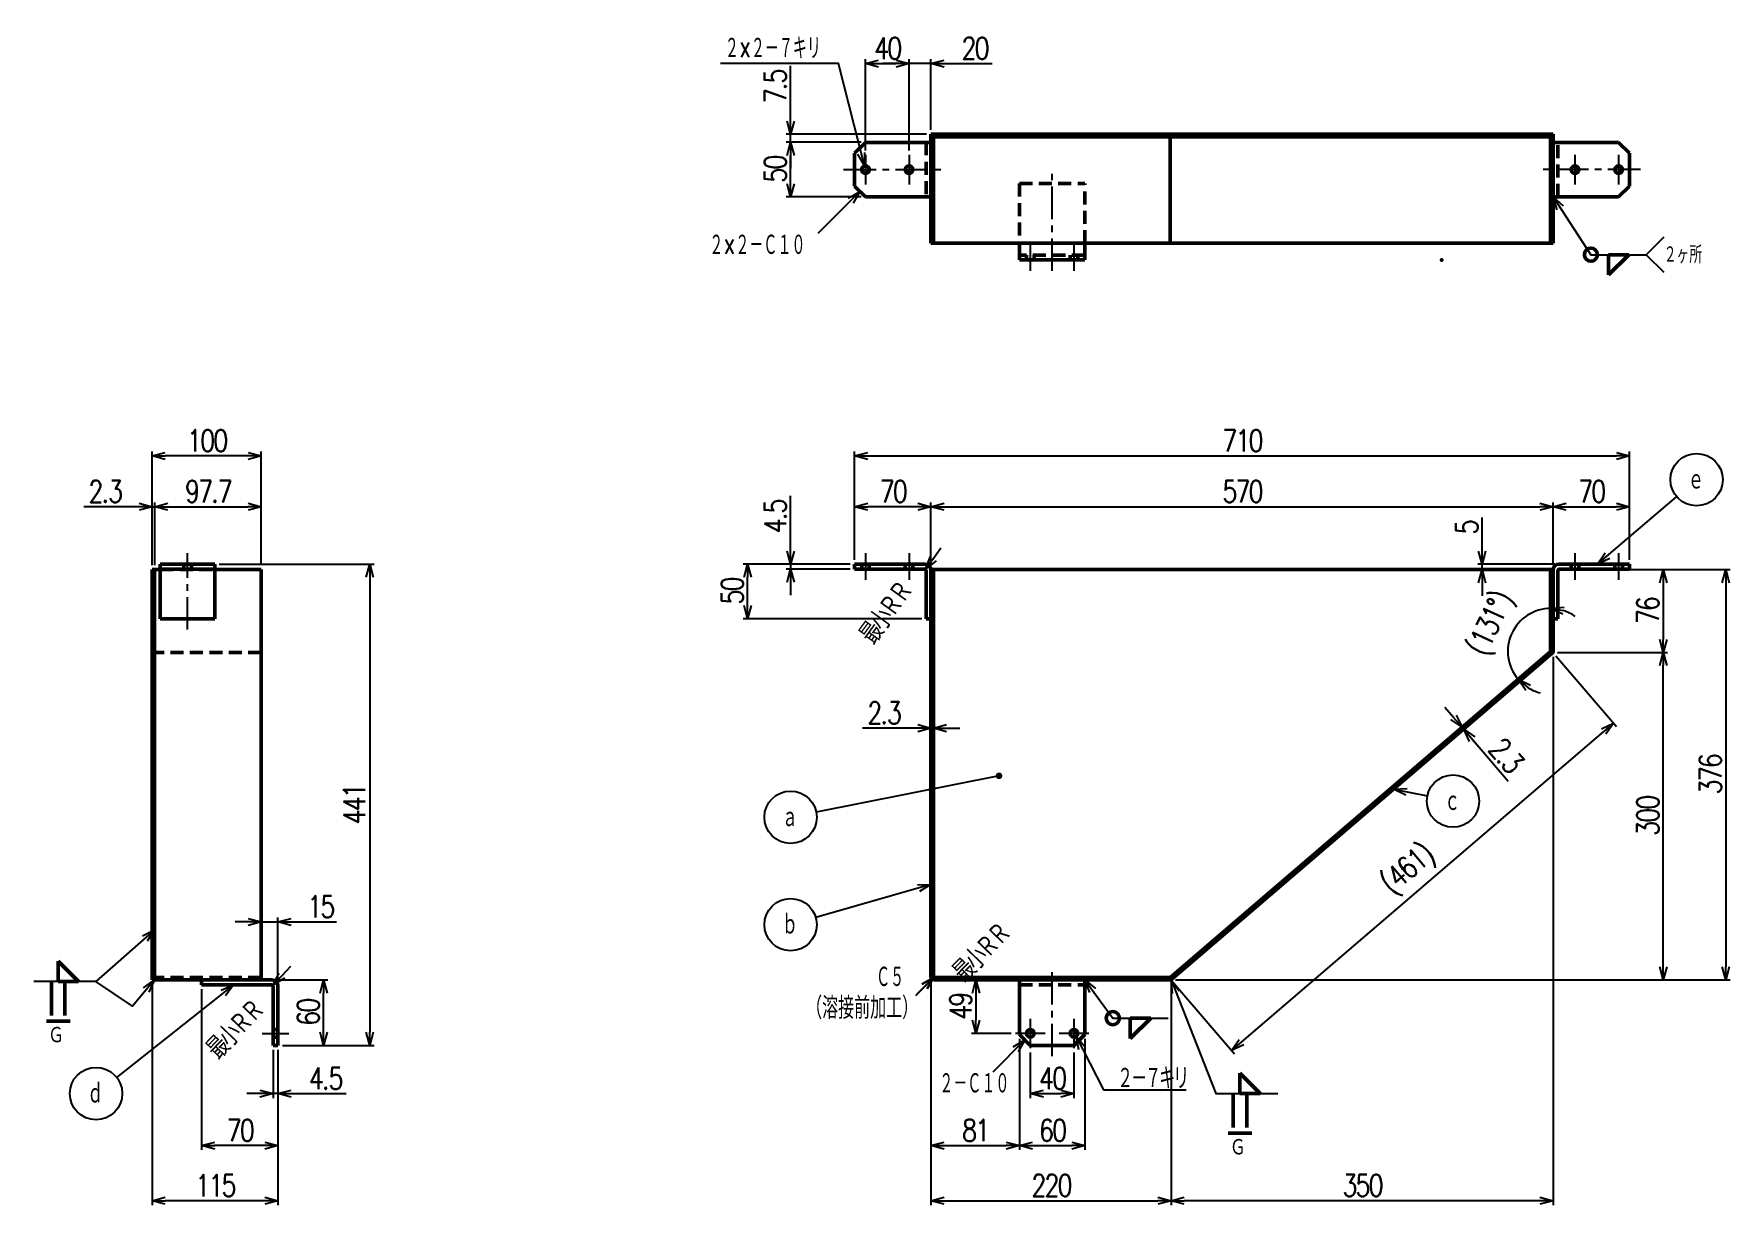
# Model space of a CAD drawing. Header units: millimetres. Extents: x -933 to 621, y -146 to 927.
import ezdxf

# ---------------------------------------------------------------- set-up
doc = ezdxf.new("R2010")
doc.units = ezdxf.units.MM
doc.header["$LTSCALE"] = 0.935433
doc.linetypes.add('CENTER', pattern=[50.8, 31.75, -6.35, 6.35, -6.35])
doc.linetypes.add('DASHED', pattern=[19.05, 12.7, -6.35])
doc.layers.add('NoLayerName_001', color=7, linetype='Continuous')
doc.layers.add('NoLayerName_002', color=7, linetype='Continuous')
doc.styles.get("Standard").update_dxf_attribs({"font": 'txt', "bigfont": 'extfont2'})
doc.dimstyles.get("Standard").update_dxf_attribs({"dimtxt": 2.5, "dimasz": 2.5, "dimexe": 1.25, "dimexo": 0.625, "dimtad": 1, "dimdec": 3, "dimzin": 0, "dimdsep": 46, "dimtxsty": 'Standard', "dimcen": 2.5, "dimadec": 0, "dimazin": 0, "dimtfac": 0.75, "dimtdec": 3, "dimtmove": 0, "dimatfit": 3, "dimfxl": 1, "dimarcsym": 0})

msp = doc.modelspace()

# ---------------------------------------------------------------- texts
at = {"layer": 'NoLayerName_001', "color": 2, "lineweight": 50, "insert": (-225.4258, 34.1157), "char_height": 20, "attachment_point": 4}
msp.add_mtext('\\A1;\\W0.6667;（溶接前加工）', dxfattribs=at)
at = {"layer": 'NoLayerName_001', "color": 2, "linetype": 'Continuous', "lineweight": 50, "insert": (59.5929, -40.1595), "char_height": 20, "attachment_point": 7, "line_spacing_factor": 0.72}
msp.add_mtext('\\A1;\\W0.6667;\\T0.8750;２－７キリ', dxfattribs=at)

# ---------------------------------------------------------------- blocks, each defined once
blk = doc.blocks.new('_OPEN30')
at = {"color": 0, "linetype": 'ByBlock', "lineweight": -2}
for p, q in [((-1, 0.267949), (0, 0)), ((0, 0), (-1, -0.267949)), ((0, 0), (-1, 0))]:
    blk.add_line(p, q, dxfattribs=at)
blk = doc.blocks.new('*D59')
at = {"layer": 'Defpoints', "color": 0}
for p in [(394, 441), (456.7, 436), (464.5, 441)]:
    blk.add_point(p, dxfattribs=at)
at = {"layer": 'NoLayerName_001', "color": 0, "linetype": 'Continuous', "lineweight": 25}
for p, q in [((394, 441), (394, 483.7)), ((394, 453), (394, 465)), ((460.5, 441), (390, 441)), ((394, 436), (394, 441)), ((394, 424), (394, 412))]:
    blk.add_line(p, q, dxfattribs=at)
at = {"layer": 'NoLayerName_001', "color": 0, "lineweight": 25, "xscale": 12, "yscale": 12, "zscale": 12}
for p, rotation in [((394, 441), 270), ((394, 436), 90)]:
    blk.add_blockref('_OPEN30', p, dxfattribs=dict(at, rotation=rotation))
at = {"layer": 'NoLayerName_001', "color": 2, "lineweight": 50, "insert": (380, 474.3), "char_height": 20, "attachment_point": 5, "rotation": 90}
blk.add_mtext('\\W0.8000;\\T0.8750;5', dxfattribs=at)
blk = doc.blocks.new('*D60')
at = {"layer": 'Defpoints', "color": 0}
for p in [(529, 493.6), (459, 436), (529, 441)]:
    blk.add_point(p, dxfattribs=at)
at = {"layer": 'NoLayerName_001', "color": 0, "linetype": 'Continuous', "lineweight": 25}
for p, q in [((459, 440), (459, 497.6)), ((529, 445), (529, 497.6)), ((471, 493.6), (517, 493.6))]:
    blk.add_line(p, q, dxfattribs=at)
at = {"layer": 'NoLayerName_001', "color": 0, "lineweight": 25, "xscale": 12, "yscale": 12, "zscale": 12, "rotation": 180}
blk.add_blockref('_OPEN30', (459, 493.6), dxfattribs=at)
at = {"layer": 'NoLayerName_001', "color": 0, "lineweight": 25, "xscale": 12, "yscale": 12, "zscale": 12}
blk.add_blockref('_OPEN30', (529, 493.6), dxfattribs=at)
at = {"layer": 'NoLayerName_001', "color": 2, "lineweight": 50, "insert": (494, 507.6), "char_height": 20, "attachment_point": 5}
blk.add_mtext('\\W0.8000;\\T0.8750;70', dxfattribs=at)
blk = doc.blocks.new('*D61')
at = {"layer": 'Defpoints', "color": 0}
for p in [(459, 493.6), (-111, 436), (459, 436)]:
    blk.add_point(p, dxfattribs=at)
at = {"layer": 'NoLayerName_001', "color": 0, "linetype": 'Continuous', "lineweight": 25}
for p, q in [((-111, 440), (-111, 497.6)), ((459, 440), (459, 497.6)), ((-99, 493.6), (447, 493.6))]:
    blk.add_line(p, q, dxfattribs=at)
at = {"layer": 'NoLayerName_001', "color": 0, "lineweight": 25, "xscale": 12, "yscale": 12, "zscale": 12, "rotation": 180}
blk.add_blockref('_OPEN30', (-111, 493.6), dxfattribs=at)
at = {"layer": 'NoLayerName_001', "color": 0, "lineweight": 25, "xscale": 12, "yscale": 12, "zscale": 12}
blk.add_blockref('_OPEN30', (459, 493.6), dxfattribs=at)
at = {"layer": 'NoLayerName_001', "color": 2, "lineweight": 50, "insert": (174, 507.6), "char_height": 20, "attachment_point": 5}
blk.add_mtext('\\W0.8000;\\T0.8750;570', dxfattribs=at)
blk = doc.blocks.new('*D62')
at = {"layer": 'Defpoints', "color": 0}
for p in [(-181, 493.6), (-181, 441), (-111, 436)]:
    blk.add_point(p, dxfattribs=at)
at = {"layer": 'NoLayerName_001', "color": 0, "linetype": 'Continuous', "lineweight": 25}
for p, q in [((-181, 445), (-181, 497.6)), ((-111, 440), (-111, 497.6)), ((-123, 493.6), (-169, 493.6))]:
    blk.add_line(p, q, dxfattribs=at)
at = {"layer": 'NoLayerName_001', "color": 0, "lineweight": 25, "xscale": 12, "yscale": 12, "zscale": 12, "rotation": 180}
blk.add_blockref('_OPEN30', (-181, 493.6), dxfattribs=at)
at = {"layer": 'NoLayerName_001', "color": 0, "lineweight": 25, "xscale": 12, "yscale": 12, "zscale": 12}
blk.add_blockref('_OPEN30', (-111, 493.6), dxfattribs=at)
at = {"layer": 'NoLayerName_001', "color": 2, "lineweight": 50, "insert": (-146, 507.6), "char_height": 20, "attachment_point": 5}
blk.add_mtext('\\W0.8000;\\T0.8750;70', dxfattribs=at)
blk = doc.blocks.new('*D63')
at = {"layer": 'Defpoints', "color": 0}
for p in [(529, 540.2), (-181, 441), (529, 441)]:
    blk.add_point(p, dxfattribs=at)
at = {"layer": 'NoLayerName_001', "color": 0, "linetype": 'Continuous', "lineweight": 25}
for p, q in [((-181, 445), (-181, 544.2)), ((529, 445), (529, 544.2)), ((-169, 540.2), (517, 540.2))]:
    blk.add_line(p, q, dxfattribs=at)
at = {"layer": 'NoLayerName_001', "color": 0, "lineweight": 25, "xscale": 12, "yscale": 12, "zscale": 12, "rotation": 180}
blk.add_blockref('_OPEN30', (-181, 540.2), dxfattribs=at)
at = {"layer": 'NoLayerName_001', "color": 0, "lineweight": 25, "xscale": 12, "yscale": 12, "zscale": 12}
blk.add_blockref('_OPEN30', (529, 540.2), dxfattribs=at)
at = {"layer": 'NoLayerName_001', "color": 2, "lineweight": 50, "insert": (174, 554.2), "char_height": 20, "attachment_point": 5}
blk.add_mtext('\\W0.8000;\\T0.8750;710', dxfattribs=at)
blk = doc.blocks.new('*D64')
at = {"layer": 'Defpoints', "color": 0}
for p in [(459, 360), (559.9, 360), (109, 60)]:
    blk.add_point(p, dxfattribs=at)
at = {"layer": 'NoLayerName_001', "color": 0, "linetype": 'Continuous', "lineweight": 25}
for p, q in [((463, 360), (563.9, 360)), ((559.9, 72), (559.9, 348)), ((113, 60), (563.9, 60))]:
    blk.add_line(p, q, dxfattribs=at)
at = {"layer": 'NoLayerName_001', "color": 0, "lineweight": 25, "xscale": 12, "yscale": 12, "zscale": 12}
for p, rotation in [((559.9, 360), 90), ((559.9, 60), 270)]:
    blk.add_blockref('_OPEN30', p, dxfattribs=dict(at, rotation=rotation))
at = {"layer": 'NoLayerName_001', "color": 2, "lineweight": 50, "insert": (545.9, 210), "char_height": 20, "attachment_point": 5, "rotation": 90}
blk.add_mtext('\\W0.8000;\\T0.8750;300', dxfattribs=at)
blk = doc.blocks.new('*D65')
at = {"layer": 'Defpoints', "color": 0}
for p in [(-239.6, 436.5), (-181, 441), (-181, 436.5)]:
    blk.add_point(p, dxfattribs=at)
at = {"layer": 'NoLayerName_001', "color": 0, "linetype": 'Continuous', "lineweight": 25}
for p, q in [((-239.6, 441), (-239.6, 503.7)), ((-239.6, 453), (-239.6, 465)), ((-185, 441), (-243.6, 441)), ((-185, 436.5), (-243.6, 436.5)), ((-239.6, 441), (-239.6, 436.5)), ((-239.6, 424.5), (-239.6, 412.5))]:
    blk.add_line(p, q, dxfattribs=at)
at = {"layer": 'NoLayerName_001', "color": 0, "lineweight": 25, "xscale": 12, "yscale": 12, "zscale": 12}
for p, rotation in [((-239.6, 441), 270), ((-239.6, 436.5), 90)]:
    blk.add_blockref('_OPEN30', p, dxfattribs=dict(at, rotation=rotation))
at = {"layer": 'NoLayerName_001', "color": 2, "lineweight": 50, "insert": (-253.6, 484.3), "char_height": 20, "attachment_point": 5, "rotation": 90}
blk.add_mtext('\\W0.8000;\\T0.8750;4.5', dxfattribs=at)
blk = doc.blocks.new('*D66')
at = {"layer": 'Defpoints', "color": 0}
for p in [(456.4, 360.8), (457.8, 359), (375.6, 291.5)]:
    blk.add_point(p, dxfattribs=at)
at = {"layer": 'NoLayerName_001', "color": 0, "linetype": 'Continuous', "lineweight": 25}
for p, q in [((367.8, 300.6), (359.9, 309.7)), ((377.1, 289.8), (375.6, 291.5)), ((377.1, 289.8), (417.8, 242.2)), ((384.9, 280.7), (392.7, 271.5))]:
    blk.add_line(p, q, dxfattribs=at)
at = {"layer": 'NoLayerName_001', "color": 0, "lineweight": 25, "xscale": 12, "yscale": 12, "zscale": 12}
for p, rotation in [((375.6, 291.5), 310.6012946449965), ((377.1, 289.8), 130.6012946449965)]:
    blk.add_blockref('_OPEN30', p, dxfattribs=dict(at, rotation=rotation))
at = {"layer": 'NoLayerName_001', "color": 2, "lineweight": 50, "insert": (415.9, 266), "char_height": 20, "attachment_point": 5, "rotation": 310.6013}
blk.add_mtext('\\W0.8000;\\T0.8750;2.3', dxfattribs=at)
blk = doc.blocks.new('*D67')
at = {"layer": 'Defpoints', "color": 0}
for p in [(-111, 436), (-108.7, 436), (-111, 290.7)]:
    blk.add_point(p, dxfattribs=at)
at = {"layer": 'NoLayerName_001', "color": 0, "linetype": 'Continuous', "lineweight": 25}
for p, q in [((-111, 290.7), (-173.7, 290.7)), ((-123, 290.7), (-135, 290.7)), ((-108.7, 290.7), (-111, 290.7)), ((-96.7, 290.7), (-84.7, 290.7))]:
    blk.add_line(p, q, dxfattribs=at)
at = {"layer": 'NoLayerName_001', "color": 0, "lineweight": 25, "xscale": 12, "yscale": 12, "zscale": 12}
blk.add_blockref('_OPEN30', (-111, 290.7), dxfattribs=at)
at = {"layer": 'NoLayerName_001', "color": 0, "lineweight": 25, "xscale": 12, "yscale": 12, "zscale": 12, "rotation": 180}
blk.add_blockref('_OPEN30', (-108.7, 290.7), dxfattribs=at)
at = {"layer": 'NoLayerName_001', "color": 2, "lineweight": 50, "insert": (-154.3, 304.7), "char_height": 20, "attachment_point": 5}
blk.add_mtext('\\W0.8000;\\T0.8750;2.3', dxfattribs=at)
blk = doc.blocks.new('*D68')
at = {"layer": 'Defpoints', "color": 0}
for p in [(459, 360), (514.5, 295.3), (109, 60)]:
    blk.add_point(p, dxfattribs=at)
at = {"layer": 'NoLayerName_001', "color": 0, "linetype": 'Continuous', "lineweight": 25}
for p, q in [((461.6, 357), (517.1, 292.2)), ((173.6, 3.1), (505.4, 287.5)), ((111.6, 57), (167.1, -7.8))]:
    blk.add_line(p, q, dxfattribs=at)
at = {"layer": 'NoLayerName_001', "color": 0, "lineweight": 25, "xscale": 12, "yscale": 12, "zscale": 12}
for p, rotation in [((514.5, 295.3), 40.6012946450041), ((164.5, -4.7), 220.6012946450041)]:
    blk.add_blockref('_OPEN30', p, dxfattribs=dict(at, rotation=rotation))
at = {"layer": 'NoLayerName_001', "color": 2, "lineweight": 50, "insert": (327, 159.9), "char_height": 20, "attachment_point": 5, "rotation": 40.6013}
blk.add_mtext('\\W0.8000;\\T0.8750;(461)', dxfattribs=at)
blk = doc.blocks.new('*D69')
at = {"layer": 'Defpoints', "color": 0}
for p in [(-30, 10), (30, 10), (30, -91.8)]:
    blk.add_point(p, dxfattribs=at)
at = {"layer": 'NoLayerName_001', "color": 0, "linetype": 'Continuous', "lineweight": 25}
for p, q in [((-30, 6), (-30, -95.8)), ((30, 6), (30, -95.8)), ((-18, -91.8), (18, -91.8))]:
    blk.add_line(p, q, dxfattribs=at)
at = {"layer": 'NoLayerName_001', "color": 0, "lineweight": 25, "xscale": 12, "yscale": 12, "zscale": 12, "rotation": 180}
blk.add_blockref('_OPEN30', (-30, -91.8), dxfattribs=at)
at = {"layer": 'NoLayerName_001', "color": 0, "lineweight": 25, "xscale": 12, "yscale": 12, "zscale": 12}
blk.add_blockref('_OPEN30', (30, -91.8), dxfattribs=at)
at = {"layer": 'NoLayerName_001', "color": 2, "lineweight": 50, "insert": (0, -77.8), "char_height": 20, "attachment_point": 5}
blk.add_mtext('\\W0.8000;\\T0.8750;60', dxfattribs=at)
blk = doc.blocks.new('*D70')
at = {"layer": 'Defpoints', "color": 0}
for p in [(-20, -2.5), (20, -2.5), (20, -44.2)]:
    blk.add_point(p, dxfattribs=at)
at = {"layer": 'NoLayerName_001', "color": 0, "linetype": 'Continuous', "lineweight": 25}
for p, q in [((-20, -6.5), (-20, -48.2)), ((20, -6.5), (20, -48.2)), ((-8, -44.2), (8, -44.2))]:
    blk.add_line(p, q, dxfattribs=at)
at = {"layer": 'NoLayerName_001', "color": 0, "lineweight": 25, "xscale": 12, "yscale": 12, "zscale": 12, "rotation": 180}
blk.add_blockref('_OPEN30', (-20, -44.2), dxfattribs=at)
at = {"layer": 'NoLayerName_001', "color": 0, "lineweight": 25, "xscale": 12, "yscale": 12, "zscale": 12}
blk.add_blockref('_OPEN30', (20, -44.2), dxfattribs=at)
at = {"layer": 'NoLayerName_001', "color": 2, "lineweight": 50, "insert": (0, -30.2), "char_height": 20, "attachment_point": 5}
blk.add_mtext('\\W0.8000;\\T0.8750;40', dxfattribs=at)
blk = doc.blocks.new('*D71')
at = {"layer": 'Defpoints', "color": 0}
for p in [(-279, 441), (-181, 441), (-115.5, 391)]:
    blk.add_point(p, dxfattribs=at)
at = {"layer": 'NoLayerName_001', "color": 0, "linetype": 'Continuous', "lineweight": 25}
for p, q in [((-185, 441), (-283, 441)), ((-279, 403), (-279, 429)), ((-119.5, 391), (-283, 391))]:
    blk.add_line(p, q, dxfattribs=at)
at = {"layer": 'NoLayerName_001', "color": 0, "lineweight": 25, "xscale": 12, "yscale": 12, "zscale": 12}
for p, rotation in [((-279, 441), 90), ((-279, 391), 270)]:
    blk.add_blockref('_OPEN30', p, dxfattribs=dict(at, rotation=rotation))
at = {"layer": 'NoLayerName_001', "color": 2, "lineweight": 50, "insert": (-293, 416), "char_height": 20, "attachment_point": 5, "rotation": 90}
blk.add_mtext('\\W0.8000;\\T0.8750;50', dxfattribs=at)
blk = doc.blocks.new('*D72')
at = {"layer": 'Defpoints', "color": 0}
for p in [(-107.7, 60), (-69.8, 11), (-33.5, 11)]:
    blk.add_point(p, dxfattribs=at)
at = {"layer": 'NoLayerName_001', "color": 0, "linetype": 'Continuous', "lineweight": 25}
for p, q in [((-69.8, 48), (-69.8, 23)), ((-37.5, 11), (-73.8, 11))]:
    blk.add_line(p, q, dxfattribs=at)
at = {"layer": 'NoLayerName_001', "color": 0, "lineweight": 25, "xscale": 12, "yscale": 12, "zscale": 12}
for p, rotation in [((-69.8, 60), 90), ((-69.8, 11), 270)]:
    blk.add_blockref('_OPEN30', p, dxfattribs=dict(at, rotation=rotation))
at = {"layer": 'NoLayerName_001', "color": 2, "lineweight": 50, "insert": (-83.8, 35.5), "char_height": 20, "attachment_point": 5, "rotation": 90}
blk.add_mtext('\\W0.8000;\\T0.8750;49', dxfattribs=at)
blk = doc.blocks.new('*D73')
at = {"layer": 'Defpoints', "color": 0}
for p in [(-30, 10), (-30, -91.8), (-111, -142.3)]:
    blk.add_point(p, dxfattribs=at)
at = {"layer": 'NoLayerName_001', "color": 0, "linetype": 'Continuous', "lineweight": 25}
for p, q in [((-30, 6), (-30, -95.8)), ((-99, -91.8), (-42, -91.8))]:
    blk.add_line(p, q, dxfattribs=at)
at = {"layer": 'NoLayerName_001', "color": 0, "lineweight": 25, "xscale": 12, "yscale": 12, "zscale": 12, "rotation": 180}
blk.add_blockref('_OPEN30', (-111, -91.8), dxfattribs=at)
at = {"layer": 'NoLayerName_001', "color": 0, "lineweight": 25, "xscale": 12, "yscale": 12, "zscale": 12}
blk.add_blockref('_OPEN30', (-30, -91.8), dxfattribs=at)
at = {"layer": 'NoLayerName_001', "color": 2, "lineweight": 50, "insert": (-70.5, -77.8), "char_height": 20, "attachment_point": 5}
blk.add_mtext('\\W0.8000;\\T0.8750;81', dxfattribs=at)
blk = doc.blocks.new('*D74')
at = {"layer": 'Defpoints', "color": 0}
for p in [(459, 436), (459, 360), (559.9, 360)]:
    blk.add_point(p, dxfattribs=at)
at = {"layer": 'NoLayerName_001', "color": 0, "linetype": 'Continuous', "lineweight": 25}
for p, q in [((463, 436), (563.9, 436)), ((559.9, 424), (559.9, 372)), ((463, 360), (563.9, 360))]:
    blk.add_line(p, q, dxfattribs=at)
at = {"layer": 'NoLayerName_001', "color": 0, "lineweight": 25, "xscale": 12, "yscale": 12, "zscale": 12}
for p, rotation in [((559.9, 436), 90), ((559.9, 360), 270)]:
    blk.add_blockref('_OPEN30', p, dxfattribs=dict(at, rotation=rotation))
at = {"layer": 'NoLayerName_001', "color": 2, "lineweight": 50, "insert": (545.9, 398), "char_height": 20, "attachment_point": 5, "rotation": 90}
blk.add_mtext('\\W0.8000;\\T0.8750;76', dxfattribs=at)
blk = doc.blocks.new('*D75')
at = {"layer": 'Defpoints', "color": 0}
for p in [(459, 436), (109, 60), (617.2, 60)]:
    blk.add_point(p, dxfattribs=at)
at = {"layer": 'NoLayerName_001', "color": 0, "linetype": 'Continuous', "lineweight": 25}
for p, q in [((463, 436), (621.2, 436)), ((617.2, 424), (617.2, 72)), ((113, 60), (621.2, 60))]:
    blk.add_line(p, q, dxfattribs=at)
at = {"layer": 'NoLayerName_001', "color": 0, "lineweight": 25, "xscale": 12, "yscale": 12, "zscale": 12}
for p, rotation in [((617.2, 436), 90), ((617.2, 60), 270)]:
    blk.add_blockref('_OPEN30', p, dxfattribs=dict(at, rotation=rotation))
at = {"layer": 'NoLayerName_001', "color": 2, "lineweight": 50, "insert": (603.2, 248), "char_height": 20, "attachment_point": 5, "rotation": 90}
blk.add_mtext('\\W0.8000;\\T0.8750;376', dxfattribs=at)
blk = doc.blocks.new('*D76')
at = {"layer": 'Defpoints', "color": 0}
for p in [(429.7, 389.5), (456.4, 360.8), (456.4, 360.8), (456.7, 361.5), (456.7, 361.4)]:
    blk.add_point(p, dxfattribs=at)
at = {"layer": 'NoLayerName_001', "color": 0, "linetype": 'Continuous', "lineweight": 25}
for start, end in [(90, 220.6013), (54.7509, 72.3754), (238.2259, 255.8504)]:
    blk.add_arc((456.7, 361.1), 39.2, start, end, dxfattribs=at)
at = {"layer": 'NoLayerName_001', "color": 0, "lineweight": 25, "xscale": 12, "yscale": 12, "zscale": 12}
for p, rotation in [((456.7, 400.2), 171.187720648865), ((427, 335.6), 139.413573996148)]:
    blk.add_blockref('_OPEN30', p, dxfattribs=dict(at, rotation=rotation))
at = {"layer": 'NoLayerName_001', "color": 2, "lineweight": 50, "insert": (403.6, 385.5), "char_height": 20, "attachment_point": 5, "rotation": 65.3006}
blk.add_mtext('\\W0.8000;\\T0.8750;(131%%d)', dxfattribs=at)
blk = doc.blocks.new('*D78')
at = {"layer": 'Defpoints', "color": 0}
for p in [(-116.5, 435.5), (-115.9, 436.3)]:
    blk.add_point(p, dxfattribs=at)
at = {"layer": 'NoLayerName_001', "color": 0, "linetype": 'Continuous', "lineweight": 25}
for p, q in [((-108.9, 446), (-101.9, 455.8)), ((-116.5, 435.5), (-115.9, 436.3))]:
    blk.add_line(p, q, dxfattribs=at)
at = {"layer": 'NoLayerName_001', "color": 0, "lineweight": 25, "xscale": 12, "yscale": 12, "zscale": 12, "rotation": 234.1457611760977}
blk.add_blockref('_OPEN30', (-115.9, 436.3), dxfattribs=at)
at = {"layer": 'NoLayerName_001', "color": 2, "lineweight": 50, "insert": (-152.5, 396.1), "char_height": 20, "attachment_point": 5, "rotation": 54.1458}
blk.add_mtext('\\W0.8000;\\T0.8750;最小ＲＲ', dxfattribs=at)
blk = doc.blocks.new('_NONE')
blk = doc.blocks.new('DIM_0011')
at = {"color": 3, "linetype": 'Continuous', "lineweight": 25}
blk.add_line((78.3, 50), (49, 20.6), dxfattribs=at)
blk.add_lwpolyline([(67.6, 43.8), (78.3, 50), (72.1, 39.2)], dxfattribs=at)
at = {"color": 2, "linetype": 'Continuous', "lineweight": 50, "width": 0.583333}
blk.add_text('２－Ｃ１０', height=20, dxfattribs=at).set_placement((0, 0))
blk = doc.blocks.new('*D80')
at = {"layer": 'Defpoints', "color": 0}
for p in [(-108.4, 62.6), (-107.7, 63.3)]:
    blk.add_point(p, dxfattribs=at)
at = {"layer": 'NoLayerName_001', "color": 0, "linetype": 'Continuous', "lineweight": 25}
for p, q in [((-107.7, 63.3), (-108.4, 62.6)), ((-116.7, 53.9), (-125.1, 45.3))]:
    blk.add_line(p, q, dxfattribs=at)
at = {"layer": 'NoLayerName_001', "color": 0, "lineweight": 25, "xscale": 12, "yscale": 12, "zscale": 12, "rotation": 46.03519927710117}
blk.add_blockref('_OPEN30', (-108.4, 62.6), dxfattribs=at)
at = {"layer": 'NoLayerName_001', "color": 2, "lineweight": 50, "insert": (-65, 84.8), "char_height": 20, "attachment_point": 5, "rotation": 46.0352}
blk.add_mtext('\\W0.8000;\\T0.8750;最小ＲＲ', dxfattribs=at)
blk = doc.blocks.new('DIM_0012')
at = {"color": 3, "linetype": 'Continuous', "lineweight": 25}
blk.add_line((52.8, 15.5), (37.2, 0), dxfattribs=at)
blk.add_lwpolyline([(42, 9.3), (52.8, 15.5), (46.5, 4.8)], dxfattribs=at)
at = {"color": 2, "linetype": 'Continuous', "lineweight": 50, "width": 0.583333}
blk.add_text('Ｃ５', height=20, dxfattribs=at).set_placement((0, 5.6))
blk = doc.blocks.new('*D82')
at = {"layer": 'Defpoints', "color": 0}
for p in [(-111, 63.3), (109, 60), (109, -142.3)]:
    blk.add_point(p, dxfattribs=at)
at = {"layer": 'NoLayerName_001', "color": 0, "linetype": 'Continuous', "lineweight": 25}
for p, q in [((-111, 59.3), (-111, -146.3)), ((109, 56), (109, -146.3)), ((-99, -142.3), (97, -142.3))]:
    blk.add_line(p, q, dxfattribs=at)
at = {"layer": 'NoLayerName_001', "color": 0, "lineweight": 25, "xscale": 12, "yscale": 12, "zscale": 12, "rotation": 180}
blk.add_blockref('_OPEN30', (-111, -142.3), dxfattribs=at)
at = {"layer": 'NoLayerName_001', "color": 0, "lineweight": 25, "xscale": 12, "yscale": 12, "zscale": 12}
blk.add_blockref('_OPEN30', (109, -142.3), dxfattribs=at)
at = {"layer": 'NoLayerName_001', "color": 2, "lineweight": 50, "insert": (-1, -128.3), "char_height": 20, "attachment_point": 5}
blk.add_mtext('\\W0.8000;\\T0.8750;220', dxfattribs=at)
blk = doc.blocks.new('*D83')
at = {"layer": 'Defpoints', "color": 0}
for p in [(459, 360), (109, 60), (109, -142.3)]:
    blk.add_point(p, dxfattribs=at)
at = {"layer": 'NoLayerName_001', "color": 0, "linetype": 'Continuous', "lineweight": 25}
for p, q in [((459, 356), (459, -146.3)), ((109, 56), (109, -146.3)), ((447, -142.3), (121, -142.3))]:
    blk.add_line(p, q, dxfattribs=at)
at = {"layer": 'NoLayerName_001', "color": 0, "lineweight": 25, "xscale": 12, "yscale": 12, "zscale": 12}
for p, rotation in [((109, -142.3), 180), ((459, -142.3), 360)]:
    blk.add_blockref('_OPEN30', p, dxfattribs=dict(at, rotation=rotation))
at = {"layer": 'NoLayerName_001', "color": 2, "lineweight": 50, "insert": (284, -128.3), "char_height": 20, "attachment_point": 5}
blk.add_mtext('\\W0.8000;\\T0.8750;350', dxfattribs=at)
blk = doc.blocks.new('JZB_0010')
at = {"layer": 'NoLayerName_002', "color": 7, "linetype": 'Continuous', "lineweight": 50}
for p, q in [((0, 50), (64.5, 50)), ((0, 50), (0, 45.5)), ((0, 45.5), (64.5, 45.5)), ((65.5, 0), (65.5, 44.5)), ((70, 0), (65.5, 0))]:
    blk.add_line(p, q, dxfattribs=at)
for radius in [5.5, 1]:
    blk.add_arc((64.5, 44.5), radius, 0, 90, dxfattribs=at)
blk = doc.blocks.new('JZB_0011')
at = {"layer": 'NoLayerName_002', "color": 7, "linetype": 'Continuous', "lineweight": 50}
for p, q in [((60, 60), (0, 60)), ((0, 60), (0, 10)), ((60, 60), (60, 10)), ((10, 0), (0, 10)), ((50, 0), (10, 0)), ((60, 10), (50, 0))]:
    blk.add_line(p, q, dxfattribs=at)
at = {"layer": 'NoLayerName_002', "color": 3, "linetype": 'DASHED', "lineweight": 50}
blk.add_line((0, 55.5), (60, 55.5), dxfattribs=at)
blk = doc.blocks.new('JZB_0012')
at = {"layer": 'NoLayerName_002', "color": 7, "linetype": 'Continuous', "lineweight": 50}
for p, q in [((70, 50), (5.5, 50)), ((70, 45.5), (70, 50)), ((4.5, 0), (4.5, 44.5)), ((70, 45.5), (5.5, 45.5)), ((4.5, 0), (0, 0))]:
    blk.add_line(p, q, dxfattribs=at)
for radius in [5.5, 1]:
    blk.add_arc((5.5, 44.5), radius, 90, 180, dxfattribs=at)
blk = doc.blocks.new('JZB_0013')
at = {"layer": 'NoLayerName_002', "color": 7, "linetype": 'Continuous', "lineweight": 50}
for p, q in [((2.3, 376), (567.7, 376)), ((570, 300), (568.8, 299)), ((570, 301.5), (570, 300)), ((220.6, 0.6), (220, 0)), ((220, 0), (219.1, 0))]:
    blk.add_line(p, q, dxfattribs=at)
at = {"layer": 'NoLayerName_002', "color": 3, "linetype": 'DASHED', "lineweight": 50}
blk.add_line((5, 0), (0, 5), dxfattribs=at)
blk = doc.blocks.new('JZB_0014')
at = {"layer": 'NoLayerName_002', "color": 7, "linetype": 'Continuous', "lineweight": 50}
for p, q in [((350.9, 375.4), (348.6, 375.4)), ((348.6, 375.4), (348.6, 301)), ((350.9, 301), (350.9, 375.4)), ((348.2, 300.2), (0, 1.7)), ((1.5, 0), (349.7, 298.5)), ((0, 1.7), (1.5, 0))]:
    blk.add_line(p, q, dxfattribs=at)
for radius in [1, 3.3]:
    blk.add_arc((347.6, 301), radius, 310.6013, 0, dxfattribs=at)
blk = doc.blocks.new('JZB_0015')
at = {"layer": 'NoLayerName_002', "color": 7, "linetype": 'Continuous', "lineweight": 50}
for p, q in [((0, 376), (2.3, 376)), ((0, 3.3), (0, 376)), ((2.3, 376), (2.3, 3.3)), ((3.3, 2.3), (219.1, 2.3)), ((219.1, 2.3), (219.1, 0)), ((81, 0), (3.3, 0)), ((219.1, 0), (141, 0))]:
    blk.add_line(p, q, dxfattribs=at)
for radius in [3.3, 1]:
    blk.add_arc((3.3, 3.3), radius, 180, 270, dxfattribs=at)
blk = doc.blocks.new('JZB_0016')
at = {"layer": 'NoLayerName_002', "color": 4, "linetype": 'CENTER', "lineweight": 25}
blk.add_line((3.5, 24.5), (3.5, 0), dxfattribs=at)
at = {"layer": 'NoLayerName_002', "color": 3, "linetype": 'DASHED', "lineweight": 50}
for p, q in [((0, 10), (0, 14.5)), ((7, 14.5), (7, 10))]:
    blk.add_line(p, q, dxfattribs=at)
blk = doc.blocks.new('JZB_0017')
at = {"layer": 'NoLayerName_002', "color": 4, "linetype": 'CENTER', "lineweight": 25}
blk.add_line((3.5, 24.5), (3.5, 0), dxfattribs=at)
at = {"layer": 'NoLayerName_002', "color": 3, "linetype": 'DASHED', "lineweight": 50}
for p, q in [((0, 10), (0, 14.5)), ((7, 14.5), (7, 10))]:
    blk.add_line(p, q, dxfattribs=at)
blk = doc.blocks.new('JZB_0018')
at = {"layer": 'NoLayerName_002', "color": 4, "linetype": 'CENTER', "lineweight": 25}
for p, q in [((13.5, 27), (13.5, 0)), ((27, 13.5), (0, 13.5))]:
    blk.add_line(p, q, dxfattribs=at)
at = {"layer": 'NoLayerName_002', "color": 7, "linetype": 'Continuous', "lineweight": 50}
blk.add_circle((13.5, 13.5), 3.5, dxfattribs=at)
blk = doc.blocks.new('JZB_0019')
at = {"layer": 'NoLayerName_002', "color": 4, "linetype": 'CENTER', "lineweight": 25}
for p, q in [((13.5, 27), (13.5, 0)), ((27, 13.5), (0, 13.5))]:
    blk.add_line(p, q, dxfattribs=at)
at = {"layer": 'NoLayerName_002', "color": 7, "linetype": 'Continuous', "lineweight": 50}
blk.add_circle((13.5, 13.5), 3.5, dxfattribs=at)
blk = doc.blocks.new('JZB_0020')
at = {"layer": 'NoLayerName_002', "color": 4, "linetype": 'CENTER', "lineweight": 25}
blk.add_line((3.5, 24.5), (3.5, 0), dxfattribs=at)
at = {"layer": 'NoLayerName_002', "color": 3, "linetype": 'DASHED', "lineweight": 50}
for p, q in [((0, 10), (0, 14.5)), ((7, 14.5), (7, 10))]:
    blk.add_line(p, q, dxfattribs=at)
blk = doc.blocks.new('JZB_0021')
at = {"layer": 'NoLayerName_002', "color": 4, "linetype": 'CENTER', "lineweight": 25}
blk.add_line((3.5, 24.5), (3.5, 0), dxfattribs=at)
at = {"layer": 'NoLayerName_002', "color": 3, "linetype": 'DASHED', "lineweight": 50}
for p, q in [((0, 10), (0, 14.5)), ((7, 14.5), (7, 10))]:
    blk.add_line(p, q, dxfattribs=at)
blk = doc.blocks.new('DIM_0002')
at = {"color": 2, "linetype": 'Continuous', "lineweight": 50}
for p, q in [((63.1, 75.9), (63.1, 57.2)), ((81.7, 57.2), (63.1, 75.9)), ((57, 57.2), (57, 26.2)), ((63.1, 57.2), (81.7, 57.2)), ((69.3, 26.2), (69.3, 57.2)), ((52.4, 21), (74, 21))]:
    blk.add_line(p, q, dxfattribs=at)
at = {"color": 3, "linetype": 'Continuous', "lineweight": 25}
for points in [[(1.4, 149.1), (0, 161.4), (7.4, 151.4)], [(0, 161.4), (41, 57.2), (97.9, 57.2)]]:
    blk.add_lwpolyline(points, dxfattribs=at)
at = {"color": 2, "linetype": 'Continuous', "lineweight": 50, "width": 0.833333}
blk.add_text('\u3000Ｇ\u3000', height=16, dxfattribs=at).set_placement((39.2, 0))
blk = doc.blocks.new('DIM_0003')
at = {"color": 2, "linetype": 'Continuous', "lineweight": 50}
for p, q in [((41.6, 18.7), (41.6, 0.1)), ((60.3, 18.7), (41.6, 18.7)), ((41.6, 0.1), (60.3, 18.7))]:
    blk.add_line(p, q, dxfattribs=at)
at = {"color": 3, "linetype": 'Continuous', "lineweight": 25}
for points in [[(4.5, 42.1), (0, 53.7), (9.7, 45.9)], [(0, 53.7), (25.6, 18.7), (76.3, 18.7)]]:
    blk.add_lwpolyline(points, dxfattribs=at)
at = {"color": 2, "linetype": 'Continuous', "lineweight": 50}
blk.add_circle((25.6, 18.7), 6, dxfattribs=at)
blk = doc.blocks.new('DIM_0004')
at = {"color": 3, "linetype": 'Continuous', "lineweight": 25}
for points in [[(11.1, 29.4), (0, 34.9), (12.4, 35.7)], [(0, 34.9), (30.9, 28.7)]]:
    blk.add_lwpolyline(points, dxfattribs=at)
blk.add_circle((54.4, 24), 24, dxfattribs=at)
at = {"color": 2, "linetype": 'Continuous', "lineweight": 50, "width": 0.666667}
blk.add_text('ｃ', height=20, dxfattribs=at).set_placement((46.4, 14))
blk = doc.blocks.new('DIM_0005')
at = {"color": 3, "linetype": 'Continuous', "lineweight": 25}
for points in [[(152.6, 60.9), (47.1, 30.6)], [(140.2, 60.6), (152.6, 60.9), (142, 54.5)]]:
    blk.add_lwpolyline(points, dxfattribs=at)
blk.add_circle((24, 24), 24, dxfattribs=at)
at = {"color": 2, "linetype": 'Continuous', "lineweight": 50, "width": 0.666667}
blk.add_text('ｂ', height=20, dxfattribs=at).set_placement((16, 14))
blk = doc.blocks.new('_DOT')
at = {"color": 0, "linetype": 'ByBlock', "lineweight": -2}
blk.add_line((-0.5, 0), (-1, 0), dxfattribs=at)
at = {"color": 0, "linetype": 'ByBlock', "lineweight": -2, "const_width": 0.5}
blk.add_lwpolyline([(-0.25, 0, 1), (0.25, 0, 1)], format="xyb", close=True, dxfattribs=at)
blk = doc.blocks.new('DIM_0006')
at = {"color": 3, "linetype": 'Continuous', "lineweight": 25}
blk.add_lwpolyline([(215, 61.9), (47.5, 28.7)], dxfattribs=at)
blk.add_circle((24, 24), 24, dxfattribs=at)
at = {"color": 3, "linetype": 'Continuous', "lineweight": 25, "xscale": 6, "yscale": 6, "zscale": 6, "rotation": 11.23107630650506}
blk.add_blockref('_DOT', (215, 61.9), dxfattribs=at)
at = {"color": 2, "linetype": 'Continuous', "lineweight": 50, "width": 0.666667}
blk.add_text('ａ', height=20, dxfattribs=at).set_placement((16, 14))
blk = doc.blocks.new('DIM_0007')
at = {"color": 3, "linetype": 'Continuous', "lineweight": 25}
for points in [[(0, 0), (72.4, 61.8)], [(11.2, 5.3), (0, 0), (7, 10.2)]]:
    blk.add_lwpolyline(points, dxfattribs=at)
blk.add_circle((90.7, 77.4), 24, dxfattribs=at)
at = {"color": 2, "linetype": 'Continuous', "lineweight": 50, "width": 0.666667}
blk.add_text('ｅ', height=20, dxfattribs=at).set_placement((82.7, 67.4))
blk = doc.blocks.new('*D84')
at = {"layer": 'Defpoints', "color": 0}
for p in [(-131, 899.7), (-111, 835), (-131, 816)]:
    blk.add_point(p, dxfattribs=at)
at = {"layer": 'NoLayerName_001', "color": 0, "linetype": 'Continuous', "lineweight": 25}
for p, q in [((-131, 820), (-131, 903.7)), ((-111, 839), (-111, 903.7)), ((-143, 899.7), (-155, 899.7)), ((-111, 899.7), (-131, 899.7)), ((-111, 899.7), (-55, 899.7)), ((-99, 899.7), (-87, 899.7))]:
    blk.add_line(p, q, dxfattribs=at)
at = {"layer": 'NoLayerName_001', "color": 0, "lineweight": 25, "xscale": 12, "yscale": 12, "zscale": 12}
blk.add_blockref('_OPEN30', (-131, 899.7), dxfattribs=at)
at = {"layer": 'NoLayerName_001', "color": 0, "lineweight": 25, "xscale": 12, "yscale": 12, "zscale": 12, "rotation": 180}
blk.add_blockref('_OPEN30', (-111, 899.7), dxfattribs=at)
at = {"layer": 'NoLayerName_001', "color": 2, "lineweight": 50, "insert": (-71, 913.7), "char_height": 20, "attachment_point": 5}
blk.add_mtext('\\W0.8000;\\T0.8750;20', dxfattribs=at)
blk = doc.blocks.new('*D85')
at = {"layer": 'Defpoints', "color": 0}
for p in [(-131, 899.7), (-171, 816), (-131, 816)]:
    blk.add_point(p, dxfattribs=at)
at = {"layer": 'NoLayerName_001', "color": 0, "linetype": 'Continuous', "lineweight": 25}
for p, q in [((-171, 820), (-171, 903.7)), ((-131, 820), (-131, 903.7)), ((-159, 899.7), (-143, 899.7))]:
    blk.add_line(p, q, dxfattribs=at)
at = {"layer": 'NoLayerName_001', "color": 0, "lineweight": 25, "xscale": 12, "yscale": 12, "zscale": 12, "rotation": 180}
blk.add_blockref('_OPEN30', (-171, 899.7), dxfattribs=at)
at = {"layer": 'NoLayerName_001', "color": 0, "lineweight": 25, "xscale": 12, "yscale": 12, "zscale": 12}
blk.add_blockref('_OPEN30', (-131, 899.7), dxfattribs=at)
at = {"layer": 'NoLayerName_001', "color": 2, "lineweight": 50, "insert": (-151, 913.7), "char_height": 20, "attachment_point": 5}
blk.add_mtext('\\W0.8000;\\T0.8750;40', dxfattribs=at)
blk = doc.blocks.new('DIM_0013')
at = {"color": 3, "linetype": 'Continuous', "lineweight": 25}
for points in [[(132, 0), (108, 93.8), (0, 93.8)], [(132.1, 12.4), (132, 0), (125.9, 10.8)]]:
    blk.add_lwpolyline(points, dxfattribs=at)
at = {"color": 2, "linetype": 'Continuous', "lineweight": 50, "width": 0.583333}
blk.add_text('２×２－７キリ', height=20, dxfattribs=at).set_placement((4, 97.8))
blk = doc.blocks.new('*D87')
at = {"layer": 'Defpoints', "color": 0}
for p in [(-239.6, 827.5), (-171, 827.5), (-171, 777.5)]:
    blk.add_point(p, dxfattribs=at)
at = {"layer": 'NoLayerName_001', "color": 0, "linetype": 'Continuous', "lineweight": 25}
for p, q in [((-175, 827.5), (-243.6, 827.5)), ((-239.6, 789.5), (-239.6, 815.5)), ((-175, 777.5), (-243.6, 777.5))]:
    blk.add_line(p, q, dxfattribs=at)
at = {"layer": 'NoLayerName_001', "color": 0, "lineweight": 25, "xscale": 12, "yscale": 12, "zscale": 12}
for p, rotation in [((-239.6, 827.5), 90), ((-239.6, 777.5), 270)]:
    blk.add_blockref('_OPEN30', p, dxfattribs=dict(at, rotation=rotation))
at = {"layer": 'NoLayerName_001', "color": 2, "lineweight": 50, "insert": (-253.6, 802.5), "char_height": 20, "attachment_point": 5, "rotation": 90}
blk.add_mtext('\\W0.8000;\\T0.8750;50', dxfattribs=at)
blk = doc.blocks.new('*D88')
at = {"layer": 'Defpoints', "color": 0}
for p in [(-239.6, 835), (-171, 827.5), (-111, 835)]:
    blk.add_point(p, dxfattribs=at)
at = {"layer": 'NoLayerName_001', "color": 0, "linetype": 'Continuous', "lineweight": 25}
for p, q in [((-239.6, 835), (-239.6, 897.6)), ((-239.6, 847), (-239.6, 859)), ((-115, 835), (-243.6, 835)), ((-175, 827.5), (-243.6, 827.5)), ((-239.6, 827.5), (-239.6, 835)), ((-239.6, 815.5), (-239.6, 803.5))]:
    blk.add_line(p, q, dxfattribs=at)
at = {"layer": 'NoLayerName_001', "color": 0, "lineweight": 25, "xscale": 12, "yscale": 12, "zscale": 12}
for p, rotation in [((-239.6, 835), 270), ((-239.6, 827.5), 90)]:
    blk.add_blockref('_OPEN30', p, dxfattribs=dict(at, rotation=rotation))
at = {"layer": 'NoLayerName_001', "color": 2, "lineweight": 50, "insert": (-253.6, 878.3), "char_height": 20, "attachment_point": 5, "rotation": 90}
blk.add_mtext('\\W0.8000;\\T0.8750;7.5', dxfattribs=at)
blk = doc.blocks.new('DIM_0014')
at = {"color": 3, "linetype": 'Continuous', "lineweight": 25}
blk.add_line((138, 59.1), (99.5, 20.6), dxfattribs=at)
blk.add_lwpolyline([(127.3, 52.9), (138, 59.1), (131.8, 48.4)], dxfattribs=at)
at = {"color": 2, "linetype": 'Continuous', "lineweight": 50, "width": 0.583333}
blk.add_text('２×２－Ｃ１０', height=20, dxfattribs=at).set_placement((0, 0))
blk = doc.blocks.new('JZB_0022')
at = {"layer": 'NoLayerName_002', "color": 7, "linetype": 'Continuous', "lineweight": 50}
for p, q in [((0, 40), (10, 50)), ((70, 50), (10, 50)), ((0, 10), (0, 40)), ((10, 0), (0, 10)), ((70, 0), (10, 0))]:
    blk.add_line(p, q, dxfattribs=at)
at = {"layer": 'NoLayerName_002', "color": 3, "linetype": 'DASHED', "lineweight": 50}
blk.add_line((65.5, 50), (65.5, 0), dxfattribs=at)
blk = doc.blocks.new('JZB_0023')
at = {"layer": 'NoLayerName_002', "color": 3, "linetype": 'DASHED', "lineweight": 50}
for p, q in [((0, 70), (60, 70)), ((0, 70), (0, 15.3)), ((60, 15.3), (60, 70)), ((60, 4.5), (0, 4.5))]:
    blk.add_line(p, q, dxfattribs=at)
at = {"layer": 'NoLayerName_002', "color": 7, "linetype": 'Continuous', "lineweight": 50}
for p, q in [((0, 15.3), (0, 0)), ((0, 0), (60, 0)), ((60, 15.3), (60, 0))]:
    blk.add_line(p, q, dxfattribs=at)
blk = doc.blocks.new('JZB_0024')
at = {"layer": 'NoLayerName_002', "color": 7, "linetype": 'Continuous', "lineweight": 50}
for p, q in [((60, 50), (0, 50)), ((60, 50), (70, 40)), ((70, 40), (70, 10)), ((60, 0), (0, 0)), ((70, 10), (60, 0))]:
    blk.add_line(p, q, dxfattribs=at)
at = {"layer": 'NoLayerName_002', "color": 3, "linetype": 'DASHED', "lineweight": 50}
blk.add_line((4.5, 0), (4.5, 50), dxfattribs=at)
blk = doc.blocks.new('JZB_0025')
at = {"layer": 'NoLayerName_002', "color": 7, "linetype": 'Continuous', "lineweight": 50}
for p, q in [((0, 0), (0, 2.3)), ((0, 2.3), (570, 2.3)), ((570, 0), (0, 0)), ((570, 0), (570, 2.3))]:
    blk.add_line(p, q, dxfattribs=at)
at = {"layer": 'NoLayerName_002', "color": 3, "linetype": 'DASHED', "lineweight": 50}
for p, q in [((5, 2.3), (5, 0)), ((220, 0), (220, 2.3))]:
    blk.add_line(p, q, dxfattribs=at)
blk = doc.blocks.new('JZB_0026')
at = {"layer": 'NoLayerName_002', "color": 7, "linetype": 'Continuous', "lineweight": 50}
for p, q in [((348.6, 0), (348.6, 97.7)), ((350.9, 0), (350.9, 97.7)), ((0, 0), (350.9, 0))]:
    blk.add_line(p, q, dxfattribs=at)
blk = doc.blocks.new('JZB_0027')
at = {"layer": 'NoLayerName_002', "color": 7, "linetype": 'Continuous', "lineweight": 50}
for p, q in [((0, 97.7), (0, 0)), ((2.3, 97.7), (2.3, 0)), ((219.1, 97.7), (219.1, 0)), ((219.1, 0), (0, 0))]:
    blk.add_line(p, q, dxfattribs=at)
blk = doc.blocks.new('JZB_0028')
at = {"layer": 'NoLayerName_002', "color": 4, "linetype": 'CENTER', "lineweight": 25}
blk.add_line((3.5, 27), (3.5, 0), dxfattribs=at)
at = {"layer": 'NoLayerName_002', "color": 7, "linetype": 'Continuous', "lineweight": 50}
blk.add_circle((3.5, 13.5), 3.5, dxfattribs=at)
blk = doc.blocks.new('JZB_0029')
at = {"layer": 'NoLayerName_002', "color": 4, "linetype": 'CENTER', "lineweight": 25}
blk.add_line((3.5, 27), (3.5, 0), dxfattribs=at)
at = {"layer": 'NoLayerName_002', "color": 7, "linetype": 'Continuous', "lineweight": 50}
blk.add_circle((3.5, 13.5), 3.5, dxfattribs=at)
blk = doc.blocks.new('JZB_0030')
at = {"layer": 'NoLayerName_002', "color": 4, "linetype": 'CENTER', "lineweight": 25}
blk.add_line((3.5, 24.5), (3.5, 0), dxfattribs=at)
at = {"layer": 'NoLayerName_002', "color": 3, "linetype": 'DASHED', "lineweight": 50}
for p, q in [((0, 10), (0, 14.5)), ((7, 14.5), (7, 10))]:
    blk.add_line(p, q, dxfattribs=at)
blk = doc.blocks.new('JZB_0031')
at = {"layer": 'NoLayerName_002', "color": 4, "linetype": 'CENTER', "lineweight": 25}
blk.add_line((3.5, 24.5), (3.5, 0), dxfattribs=at)
at = {"layer": 'NoLayerName_002', "color": 3, "linetype": 'DASHED', "lineweight": 50}
for p, q in [((0, 10), (0, 14.5)), ((7, 14.5), (7, 10))]:
    blk.add_line(p, q, dxfattribs=at)
blk = doc.blocks.new('JZB_0032')
at = {"layer": 'NoLayerName_002', "color": 4, "linetype": 'CENTER', "lineweight": 25}
blk.add_line((3.5, 27), (3.5, 0), dxfattribs=at)
at = {"layer": 'NoLayerName_002', "color": 7, "linetype": 'Continuous', "lineweight": 50}
blk.add_circle((3.5, 13.5), 3.5, dxfattribs=at)
blk = doc.blocks.new('JZB_0033')
at = {"layer": 'NoLayerName_002', "color": 4, "linetype": 'CENTER', "lineweight": 25}
blk.add_line((3.5, 27), (3.5, 0), dxfattribs=at)
at = {"layer": 'NoLayerName_002', "color": 7, "linetype": 'Continuous', "lineweight": 50}
blk.add_circle((3.5, 13.5), 3.5, dxfattribs=at)
blk = doc.blocks.new('DIM_0008')
at = {"color": 2, "linetype": 'Continuous', "lineweight": 50}
for p, q in [((50.7, 18.7), (50.7, 0.1)), ((69.4, 18.7), (50.7, 18.7)), ((50.7, 0.1), (69.4, 18.7))]:
    blk.add_line(p, q, dxfattribs=at)
at = {"color": 3, "linetype": 'Continuous', "lineweight": 25}
for points in [[(3.9, 59.8), (0, 71.6), (9.3, 63.4)], [(0, 71.6), (34.7, 18.7), (85.4, 18.7)], [(101.4, 34.7), (85.4, 18.7), (101.4, 2.7)]]:
    blk.add_lwpolyline(points, dxfattribs=at)
at = {"color": 2, "linetype": 'Continuous', "lineweight": 50}
blk.add_circle((34.7, 18.7), 6, dxfattribs=at)
at = {"color": 2, "linetype": 'Continuous', "lineweight": 50, "width": 0.666667}
blk.add_text('２ヶ所', height=16, dxfattribs=at).set_placement((101.4, 10.7))
blk = doc.blocks.new('*D90')
at = {"layer": 'Defpoints', "color": 0}
for p in [(-824.6, 540.2), (-824.6, 436), (-724.6, 436)]:
    blk.add_point(p, dxfattribs=at)
at = {"layer": 'NoLayerName_001', "color": 0, "linetype": 'Continuous', "lineweight": 25}
for p, q in [((-824.6, 440), (-824.6, 544.2)), ((-724.6, 440), (-724.6, 544.2)), ((-736.6, 540.2), (-812.6, 540.2))]:
    blk.add_line(p, q, dxfattribs=at)
at = {"layer": 'NoLayerName_001', "color": 0, "lineweight": 25, "xscale": 12, "yscale": 12, "zscale": 12, "rotation": 180}
blk.add_blockref('_OPEN30', (-824.6, 540.2), dxfattribs=at)
at = {"layer": 'NoLayerName_001', "color": 0, "lineweight": 25, "xscale": 12, "yscale": 12, "zscale": 12}
blk.add_blockref('_OPEN30', (-724.6, 540.2), dxfattribs=at)
at = {"layer": 'NoLayerName_001', "color": 2, "lineweight": 50, "insert": (-774.6, 554.2), "char_height": 20, "attachment_point": 5}
blk.add_mtext('\\W0.8000;\\T0.8750;100', dxfattribs=at)
blk = doc.blocks.new('*D91')
at = {"layer": 'Defpoints', "color": 0}
for p in [(-724.6, 493.6), (-822.3, 436), (-724.6, 436)]:
    blk.add_point(p, dxfattribs=at)
at = {"layer": 'NoLayerName_001', "color": 0, "linetype": 'Continuous', "lineweight": 25}
for p, q in [((-822.3, 440), (-822.3, 497.6)), ((-724.6, 440), (-724.6, 497.6)), ((-810.3, 493.6), (-736.6, 493.6))]:
    blk.add_line(p, q, dxfattribs=at)
at = {"layer": 'NoLayerName_001', "color": 0, "lineweight": 25, "xscale": 12, "yscale": 12, "zscale": 12, "rotation": 180}
blk.add_blockref('_OPEN30', (-822.3, 493.6), dxfattribs=at)
at = {"layer": 'NoLayerName_001', "color": 0, "lineweight": 25, "xscale": 12, "yscale": 12, "zscale": 12}
blk.add_blockref('_OPEN30', (-724.6, 493.6), dxfattribs=at)
at = {"layer": 'NoLayerName_001', "color": 2, "lineweight": 50, "insert": (-773.5, 507.6), "char_height": 20, "attachment_point": 5}
blk.add_mtext('\\W0.8000;\\T0.8750;97.7', dxfattribs=at)
blk = doc.blocks.new('*D92')
at = {"layer": 'Defpoints', "color": 0}
for p in [(-822.3, 493.6), (-824.6, 436), (-822.3, 436)]:
    blk.add_point(p, dxfattribs=at)
at = {"layer": 'NoLayerName_001', "color": 0, "linetype": 'Continuous', "lineweight": 25}
for p, q in [((-824.6, 440), (-824.6, 497.6)), ((-822.3, 440), (-822.3, 497.6)), ((-824.6, 493.6), (-887.3, 493.6)), ((-836.6, 493.6), (-848.6, 493.6)), ((-824.6, 493.6), (-822.3, 493.6)), ((-810.3, 493.6), (-798.3, 493.6))]:
    blk.add_line(p, q, dxfattribs=at)
at = {"layer": 'NoLayerName_001', "color": 0, "lineweight": 25, "xscale": 12, "yscale": 12, "zscale": 12}
blk.add_blockref('_OPEN30', (-824.6, 493.6), dxfattribs=at)
at = {"layer": 'NoLayerName_001', "color": 0, "lineweight": 25, "xscale": 12, "yscale": 12, "zscale": 12, "rotation": 180}
blk.add_blockref('_OPEN30', (-822.3, 493.6), dxfattribs=at)
at = {"layer": 'NoLayerName_001', "color": 2, "lineweight": 50, "insert": (-868, 507.6), "char_height": 20, "attachment_point": 5}
blk.add_mtext('\\W0.8000;\\T0.8750;2.3', dxfattribs=at)
blk = doc.blocks.new('*D93')
at = {"layer": 'Defpoints', "color": 0}
for p in [(-767.1, 441), (-709.3, 0), (-625.3, 0)]:
    blk.add_point(p, dxfattribs=at)
at = {"layer": 'NoLayerName_001', "color": 0, "linetype": 'Continuous', "lineweight": 25}
for p, q in [((-763.1, 441), (-621.3, 441)), ((-625.3, 429), (-625.3, 12)), ((-705.3, 0), (-621.3, 0))]:
    blk.add_line(p, q, dxfattribs=at)
at = {"layer": 'NoLayerName_001', "color": 0, "lineweight": 25, "xscale": 12, "yscale": 12, "zscale": 12}
for p, rotation in [((-625.3, 441), 90), ((-625.3, 0), 270)]:
    blk.add_blockref('_OPEN30', p, dxfattribs=dict(at, rotation=rotation))
at = {"layer": 'NoLayerName_001', "color": 2, "lineweight": 50, "insert": (-639.3, 220.5), "char_height": 20, "attachment_point": 5, "rotation": 90}
blk.add_mtext('\\W0.8000;\\T0.8750;441', dxfattribs=at)
blk = doc.blocks.new('*D94')
at = {"layer": 'Defpoints', "color": 0}
for p in [(-709.3, 0), (-713.8, 0), (-713.8, -44.2)]:
    blk.add_point(p, dxfattribs=at)
at = {"layer": 'NoLayerName_001', "color": 0, "linetype": 'Continuous', "lineweight": 25}
for p, q in [((-713.8, -4), (-713.8, -48.2)), ((-709.3, -4), (-709.3, -48.2)), ((-725.8, -44.2), (-737.8, -44.2)), ((-709.3, -44.2), (-713.8, -44.2)), ((-709.3, -44.2), (-646.7, -44.2)), ((-697.3, -44.2), (-685.3, -44.2))]:
    blk.add_line(p, q, dxfattribs=at)
at = {"layer": 'NoLayerName_001', "color": 0, "lineweight": 25, "xscale": 12, "yscale": 12, "zscale": 12}
blk.add_blockref('_OPEN30', (-713.8, -44.2), dxfattribs=at)
at = {"layer": 'NoLayerName_001', "color": 0, "lineweight": 25, "xscale": 12, "yscale": 12, "zscale": 12, "rotation": 180}
blk.add_blockref('_OPEN30', (-709.3, -44.2), dxfattribs=at)
at = {"layer": 'NoLayerName_001', "color": 2, "lineweight": 50, "insert": (-666, -30.2), "char_height": 20, "attachment_point": 5}
blk.add_mtext('\\W0.8000;\\T0.8750;4.5', dxfattribs=at)
blk = doc.blocks.new('*D95')
at = {"layer": 'Defpoints', "color": 0}
for p in [(-779.3, 55.5), (-709.3, 0), (-779.3, -91.8)]:
    blk.add_point(p, dxfattribs=at)
at = {"layer": 'NoLayerName_001', "color": 0, "linetype": 'Continuous', "lineweight": 25}
for p, q in [((-779.3, 51.5), (-779.3, -95.8)), ((-709.3, -4), (-709.3, -95.8)), ((-721.3, -91.8), (-767.3, -91.8))]:
    blk.add_line(p, q, dxfattribs=at)
at = {"layer": 'NoLayerName_001', "color": 0, "lineweight": 25, "xscale": 12, "yscale": 12, "zscale": 12}
for p, rotation in [((-779.3, -91.8), 180), ((-709.3, -91.8), 360)]:
    blk.add_blockref('_OPEN30', p, dxfattribs=dict(at, rotation=rotation))
at = {"layer": 'NoLayerName_001', "color": 2, "lineweight": 50, "insert": (-744.3, -77.8), "char_height": 20, "attachment_point": 5}
blk.add_mtext('\\W0.8000;\\T0.8750;70', dxfattribs=at)
blk = doc.blocks.new('*D96')
at = {"layer": 'Defpoints', "color": 0}
for p in [(-709.3, 113.2), (-724.6, 60), (-709.3, 54.5)]:
    blk.add_point(p, dxfattribs=at)
at = {"layer": 'NoLayerName_001', "color": 0, "linetype": 'Continuous', "lineweight": 25}
for p, q in [((-736.6, 113.2), (-748.6, 113.2)), ((-724.6, 113.2), (-709.3, 113.2)), ((-709.3, 58.5), (-709.3, 117.2)), ((-709.3, 113.2), (-655.6, 113.2)), ((-697.3, 113.2), (-685.3, 113.2))]:
    blk.add_line(p, q, dxfattribs=at)
at = {"layer": 'NoLayerName_001', "color": 0, "lineweight": 25, "xscale": 12, "yscale": 12, "zscale": 12}
blk.add_blockref('_OPEN30', (-724.6, 113.2), dxfattribs=at)
at = {"layer": 'NoLayerName_001', "color": 0, "lineweight": 25, "xscale": 12, "yscale": 12, "zscale": 12, "rotation": 180}
blk.add_blockref('_OPEN30', (-709.3, 113.2), dxfattribs=at)
at = {"layer": 'NoLayerName_001', "color": 2, "lineweight": 50, "insert": (-670.5, 127.2), "char_height": 20, "attachment_point": 5}
blk.add_mtext('\\W0.8000;\\T0.8750;15', dxfattribs=at)
blk = doc.blocks.new('*D97')
at = {"layer": 'Defpoints', "color": 0}
for p in [(-824.6, 60), (-709.3, 0), (-824.6, -142.3)]:
    blk.add_point(p, dxfattribs=at)
at = {"layer": 'NoLayerName_001', "color": 0, "linetype": 'Continuous', "lineweight": 25}
for p, q in [((-824.6, 56), (-824.6, -146.3)), ((-709.3, -4), (-709.3, -146.3)), ((-721.3, -142.3), (-812.6, -142.3))]:
    blk.add_line(p, q, dxfattribs=at)
at = {"layer": 'NoLayerName_001', "color": 0, "lineweight": 25, "xscale": 12, "yscale": 12, "zscale": 12, "rotation": 180}
blk.add_blockref('_OPEN30', (-824.6, -142.3), dxfattribs=at)
at = {"layer": 'NoLayerName_001', "color": 0, "lineweight": 25, "xscale": 12, "yscale": 12, "zscale": 12}
blk.add_blockref('_OPEN30', (-709.3, -142.3), dxfattribs=at)
at = {"layer": 'NoLayerName_001', "color": 2, "lineweight": 50, "insert": (-767, -128.3), "char_height": 20, "attachment_point": 5}
blk.add_mtext('\\W0.8000;\\T0.8750;115', dxfattribs=at)
blk = doc.blocks.new('*D98')
at = {"layer": 'Defpoints', "color": 0}
for p in [(-714.8, 60), (-667.5, 60), (-709.3, 0)]:
    blk.add_point(p, dxfattribs=at)
at = {"layer": 'NoLayerName_001', "color": 0, "linetype": 'Continuous', "lineweight": 25}
for p, q in [((-710.8, 60), (-663.5, 60)), ((-667.5, 12), (-667.5, 48)), ((-705.3, 0), (-663.5, 0))]:
    blk.add_line(p, q, dxfattribs=at)
at = {"layer": 'NoLayerName_001', "color": 0, "lineweight": 25, "xscale": 12, "yscale": 12, "zscale": 12}
for p, rotation in [((-667.5, 60), 90), ((-667.5, 0), 270)]:
    blk.add_blockref('_OPEN30', p, dxfattribs=dict(at, rotation=rotation))
at = {"layer": 'NoLayerName_001', "color": 2, "lineweight": 50, "insert": (-681.5, 30), "char_height": 20, "attachment_point": 5, "rotation": 90}
blk.add_mtext('\\W0.8000;\\T0.8750;60', dxfattribs=at)
blk = doc.blocks.new('*D99')
at = {"layer": 'Defpoints', "color": 0}
for p in [(-714.8, 54.5), (-714.1, 55.2)]:
    blk.add_point(p, dxfattribs=at)
at = {"layer": 'NoLayerName_001', "color": 0, "linetype": 'Continuous', "lineweight": 25}
for p, q in [((-705.9, 63.9), (-697.6, 72.6)), ((-714.8, 54.5), (-714.1, 55.2))]:
    blk.add_line(p, q, dxfattribs=at)
at = {"layer": 'NoLayerName_001', "color": 0, "lineweight": 25, "xscale": 12, "yscale": 12, "zscale": 12, "rotation": 226.3199336003641}
blk.add_blockref('_OPEN30', (-714.1, 55.2), dxfattribs=at)
at = {"layer": 'NoLayerName_001', "color": 2, "lineweight": 50, "insert": (-748.9, 14.3), "char_height": 20, "attachment_point": 5, "rotation": 46.3199}
blk.add_mtext('\\W0.8000;\\T0.8750;最小ＲＲ', dxfattribs=at)
blk = doc.blocks.new('JZB_0040')
at = {"layer": 'NoLayerName_002', "color": 7, "linetype": 'Continuous', "lineweight": 50}
for p, q in [((50, 50), (0, 50)), ((0, 0), (0, 50)), ((50, 0), (50, 50)), ((50, 45.5), (0, 45.5)), ((50, 0), (0, 0))]:
    blk.add_line(p, q, dxfattribs=at)
blk = doc.blocks.new('JZB_0041')
at = {"layer": 'NoLayerName_002', "color": 7, "linetype": 'Continuous', "lineweight": 50}
for p, q in [((0, 55.5), (0, 60)), ((64.5, 55.5), (0, 55.5)), ((54.7, 60), (64.5, 60)), ((65.5, 0), (65.5, 54.5)), ((70, 0), (70, 54.5)), ((65.5, 0), (70, 0))]:
    blk.add_line(p, q, dxfattribs=at)
for radius in [5.5, 1]:
    blk.add_arc((64.5, 54.5), radius, 0, 90, dxfattribs=at)
blk = doc.blocks.new('JZB_0042')
at = {"layer": 'NoLayerName_002', "color": 7, "linetype": 'Continuous', "lineweight": 50}
for p, q in [((2.3, 376), (0, 376)), ((0, 0), (0, 376)), ((0, 0), (2.3, 0))]:
    blk.add_line(p, q, dxfattribs=at)
at = {"layer": 'NoLayerName_002', "color": 3, "linetype": 'DASHED', "lineweight": 50}
blk.add_line((2.3, 300), (0, 300), dxfattribs=at)
blk = doc.blocks.new('JZB_0043')
at = {"layer": 'NoLayerName_002', "color": 7, "linetype": 'Continuous', "lineweight": 50}
for p, q in [((0, 376), (5.2, 376)), ((0, 0), (0, 376)), ((55.2, 376), (97.7, 376)), ((97.7, 0), (97.7, 376)), ((0, 0), (97.7, 0))]:
    blk.add_line(p, q, dxfattribs=at)
at = {"layer": 'NoLayerName_002', "color": 3, "linetype": 'DASHED', "lineweight": 50}
for p, q in [((5.2, 376), (55.2, 376)), ((97.7, 2.3), (0, 2.3))]:
    blk.add_line(p, q, dxfattribs=at)
blk = doc.blocks.new('JZB_0044')
at = {"layer": 'NoLayerName_002', "color": 3, "linetype": 'DASHED', "lineweight": 50}
for p, q in [((0, 0), (0, 4.5)), ((7, 4.5), (7, 0))]:
    blk.add_line(p, q, dxfattribs=at)
blk = doc.blocks.new('JZB_0045')
at = {"layer": 'NoLayerName_002', "color": 4, "linetype": 'CENTER', "lineweight": 25}
blk.add_line((0, 3.5), (24.5, 3.5), dxfattribs=at)
at = {"layer": 'NoLayerName_002', "color": 3, "linetype": 'DASHED', "lineweight": 50}
for p, q in [((10, 7), (14.5, 7)), ((14.5, 0), (10, 0))]:
    blk.add_line(p, q, dxfattribs=at)
blk = doc.blocks.new('JZB_0046')
at = {"layer": 'NoLayerName_002', "color": 3, "linetype": 'DASHED', "lineweight": 50}
blk.add_line((97.7, 0), (0, 0), dxfattribs=at)
blk = doc.blocks.new('DIM_0009')
at = {"color": 2, "linetype": 'Continuous', "lineweight": 50}
for p, q in [((25.1, 75.9), (25.1, 57.2)), ((43.7, 57.2), (25.1, 75.9)), ((18.9, 57.2), (18.9, 26.2)), ((25.1, 57.2), (43.7, 57.2)), ((31.3, 26.2), (31.3, 57.2)), ((14.4, 21), (36, 21))]:
    blk.add_line(p, q, dxfattribs=at)
at = {"color": 3, "linetype": 'Continuous', "lineweight": 25}
for points in [[(113.5, 104.5), (59.8, 57.2)], [(102.4, 99), (113.5, 104.5), (106.6, 94.2)], [(113.5, 58.7), (93.3, 34.5), (59.8, 57.2), (2.9, 57.2)], [(103.4, 51.5), (113.5, 58.7), (108.3, 47.4)]]:
    blk.add_lwpolyline(points, dxfattribs=at)
at = {"color": 2, "linetype": 'Continuous', "lineweight": 50, "width": 0.833333}
blk.add_text('\u3000Ｇ\u3000', height=16, dxfattribs=at).set_placement((1.2, 0))
blk = doc.blocks.new('DIM_0010')
at = {"color": 3, "linetype": 'Continuous', "lineweight": 25}
for points in [[(150.1, 123.7), (42.8, 38.9)], [(138.7, 118.7), (150.1, 123.7), (142.7, 113.7)]]:
    blk.add_lwpolyline(points, dxfattribs=at)
blk.add_circle((24, 24), 24, dxfattribs=at)
at = {"color": 2, "linetype": 'Continuous', "lineweight": 50, "width": 0.666667}
blk.add_text('ｄ', height=20, dxfattribs=at).set_placement((16, 14))

# ---------------------------------------------------------------- dimensions: what is measured, and where the dimension line sits
at = {"layer": 'NoLayerName_001', "color": 3, "linetype": 'Continuous', "lineweight": 50}
for base, p1, p2, override, picture, middle in [((-131, 899.7101), (-171, 815.9821), (-131, 815.9821), {"dimtxt": 20, "dimasz": 12, "dimexe": 4, "dimexo": 4, "dimgap": 4, "dimzin": 8, "dimblk": 'OPEN30', "dimclrd": 0, "dimclre": 0, "dimclrt": 2, "dimtp": 0, "dimtm": 0, "dimlwd": 25, "dimlwe": 25}, '*D85', (-151, 899.7101)), ((529, 540.2174), (-181, 441), (529, 441), {"dimtxt": 20, "dimasz": 12, "dimexe": 4, "dimexo": 4, "dimgap": 4, "dimzin": 8, "dimblk": 'OPEN30', "dimclrd": 0, "dimclre": 0, "dimclrt": 2, "dimtp": 0, "dimtm": 0, "dimlwd": 25, "dimlwe": 25}, '*D63', (174, 540.2174)), ((-822.3372, 493.6237), (-824.6372, 436), (-822.3372, 436), {"dimtxt": 20, "dimasz": 12, "dimexe": 4, "dimexo": 4, "dimgap": 4, "dimzin": 8, "dimblk": 'OPEN30', "dimclrd": 0, "dimclre": 0, "dimclrt": 2, "dimtp": 0, "dimtm": 0, "dimlwd": 25, "dimlwe": 25}, '*D92', (-867.9705, 493.6237)), ((-724.6372, 493.6237), (-822.3372, 436), (-724.6372, 436), {"dimtxt": 20, "dimasz": 12, "dimexe": 4, "dimexo": 4, "dimgap": 4, "dimzin": 8, "dimblk": 'OPEN30', "dimclrd": 0, "dimclre": 0, "dimclrt": 2, "dimtp": 0, "dimtm": 0, "dimlwd": 25, "dimlwe": 25}, '*D91', (-773.4872, 493.6237)), ((459, 493.6237), (-111, 436), (459, 436), {"dimtxt": 20, "dimasz": 12, "dimexe": 4, "dimexo": 4, "dimgap": 4, "dimzin": 8, "dimblk": 'OPEN30', "dimclrd": 0, "dimclre": 0, "dimclrt": 2, "dimtp": 0, "dimtm": 0, "dimlwd": 25, "dimlwe": 25}, '*D61', (174, 493.6237)), ((529, 493.6237), (459, 436), (529, 441), {"dimtxt": 20, "dimasz": 12, "dimexe": 4, "dimexo": 4, "dimgap": 4, "dimzin": 8, "dimblk": 'OPEN30', "dimclrd": 0, "dimclre": 0, "dimclrt": 2, "dimtp": 0, "dimtm": 0, "dimlwd": 25, "dimlwe": 25}, '*D60', (494, 493.6237)), ((-709.3372, 113.2462), (-724.6372, 60), (-709.3372, 54.5), {"dimtxt": 20, "dimasz": 12, "dimexe": 4, "dimexo": 4, "dimgap": 4, "dimdec": 0, "dimzin": 8, "dimblk": 'OPEN30', "dimse1": 1, "dimclrd": 0, "dimclre": 0, "dimclrt": 2, "dimtp": 0, "dimtm": 0, "dimlwd": 25, "dimlwe": 25}, '*D96', (-670.48, 113.2462)), ((109, -142.3043), (-111, 63.3), (109, 60), {"dimtxt": 20, "dimasz": 12, "dimexe": 4, "dimexo": 4, "dimgap": 4, "dimzin": 8, "dimblk": 'OPEN30', "dimclrd": 0, "dimclre": 0, "dimclrt": 2, "dimtp": 0, "dimtm": 0, "dimlwd": 25, "dimlwe": 25}, '*D82', (-1, -142.3043)), ((-30, -91.7709), (-111, -142.3043), (-30, 10), {"dimtxt": 20, "dimasz": 12, "dimexe": 4, "dimexo": 4, "dimgap": 4, "dimzin": 8, "dimblk": 'OPEN30', "dimse1": 1, "dimclrd": 0, "dimclre": 0, "dimclrt": 2, "dimtp": 0, "dimtm": 0, "dimlwd": 25, "dimlwe": 25}, '*D73', (-70.5, -91.7709)), ((30, -91.7709), (-30, 10), (30, 10), {"dimtxt": 20, "dimasz": 12, "dimexe": 4, "dimexo": 4, "dimgap": 4, "dimzin": 8, "dimblk": 'OPEN30', "dimclrd": 0, "dimclre": 0, "dimclrt": 2, "dimtp": 0, "dimtm": 0, "dimlwd": 25, "dimlwe": 25}, '*D69', (0, -91.7709)), ((20, -44.1595), (-20, -2.5), (20, -2.5), {"dimtxt": 20, "dimasz": 12, "dimexe": 4, "dimexo": 4, "dimgap": 4, "dimzin": 8, "dimblk": 'OPEN30', "dimclrd": 0, "dimclre": 0, "dimclrt": 2, "dimtp": 0, "dimtm": 0, "dimlwd": 25, "dimlwe": 25}, '*D70', (0, -44.1595))]:
    dim = msp.add_linear_dim(base=base, p1=p1, p2=p2, text='\\W0.8000;\\T0.8750;<>', dimstyle='Standard', override=override, dxfattribs=at)
    dim.commit()
    dim.dimension.update_dxf_attribs({"geometry": picture, "text_midpoint": middle, "dimtype": 160})
for base, p1, p2, angle, override, picture, middle, dimtype in [((-131, 899.7101), (-111, 834.9821), (-131, 815.9821), 180, {"dimtxt": 20, "dimasz": 12, "dimexe": 4, "dimexo": 4, "dimgap": 4, "dimzin": 8, "dimblk": 'OPEN30', "dimclrd": 0, "dimclre": 0, "dimclrt": 2, "dimtp": 0, "dimtm": 0, "dimlwd": 25, "dimlwe": 25}, '*D84', (-71, 899.7101), 160), ((-239.649, 834.9821), (-171, 827.4821), (-111, 834.9821), 90, {"dimtxt": 20, "dimasz": 12, "dimexe": 4, "dimexo": 4, "dimgap": 4, "dimzin": 8, "dimblk": 'OPEN30', "dimclrd": 0, "dimclre": 0, "dimclrt": 2, "dimtp": 0, "dimtm": 0, "dimlwd": 25, "dimlwe": 25}, '*D88', (-239.649, 878.3154), 160), ((-239.649, 827.4821), (-171, 777.4821), (-171, 827.4821), 90, {"dimtxt": 20, "dimasz": 12, "dimexe": 4, "dimexo": 4, "dimgap": 4, "dimzin": 8, "dimblk": 'OPEN30', "dimclrd": 0, "dimclre": 0, "dimclrt": 2, "dimtp": 0, "dimtm": 0, "dimlwd": 25, "dimlwe": 25}, '*D87', (-239.649, 802.4821), 160), ((-824.6372, 540.2174), (-724.6372, 436), (-824.6372, 436), 180, {"dimtxt": 20, "dimasz": 12, "dimexe": 4, "dimexo": 4, "dimgap": 4, "dimzin": 8, "dimblk": 'OPEN30', "dimclrd": 0, "dimclre": 0, "dimclrt": 2, "dimtp": 0, "dimtm": 0, "dimlwd": 25, "dimlwe": 25}, '*D90', (-774.6372, 540.2174), 160), ((-181, 493.6237), (-111, 436), (-181, 441), 180, {"dimtxt": 20, "dimasz": 12, "dimexe": 4, "dimexo": 4, "dimgap": 4, "dimzin": 8, "dimblk": 'OPEN30', "dimclrd": 0, "dimclre": 0, "dimclrt": 2, "dimtp": 0, "dimtm": 0, "dimlwd": 25, "dimlwe": 25}, '*D62', (-146, 493.6237), 160), ((-239.649, 436.5), (-181, 441), (-181, 436.5), 270, {"dimtxt": 20, "dimasz": 12, "dimexe": 4, "dimexo": 4, "dimgap": 4, "dimzin": 8, "dimblk": 'OPEN30', "dimclrd": 0, "dimclre": 0, "dimclrt": 2, "dimtp": 0, "dimtm": 0, "dimlwd": 25, "dimlwe": 25}, '*D65', (-239.649, 484.3333), 160), ((394.0117, 441), (456.7, 436), (464.5, 441), 90, {"dimtxt": 20, "dimasz": 12, "dimexe": 4, "dimexo": 4, "dimgap": 4, "dimzin": 8, "dimblk": 'OPEN30', "dimse1": 1, "dimclrd": 0, "dimclre": 0, "dimclrt": 2, "dimtp": 0, "dimtm": 0, "dimlwd": 25, "dimlwe": 25}, '*D59', (394.0117, 474.3333), 160), ((-625.2756, 0), (-767.1372, 441), (-709.3372, 0), 270, {"dimtxt": 20, "dimasz": 12, "dimexe": 4, "dimexo": 4, "dimgap": 4, "dimzin": 8, "dimblk": 'OPEN30', "dimclrd": 0, "dimclre": 0, "dimclrt": 2, "dimtp": 0, "dimtm": 0, "dimlwd": 25, "dimlwe": 25}, '*D93', (-625.2756, 220.5), 160), ((-278.9736, 441), (-115.5, 391), (-181, 441), 90, {"dimtxt": 20, "dimasz": 12, "dimexe": 4, "dimexo": 4, "dimgap": 4, "dimzin": 8, "dimblk": 'OPEN30', "dimclrd": 0, "dimclre": 0, "dimclrt": 2, "dimtp": 0, "dimtm": 0, "dimlwd": 25, "dimlwe": 25}, '*D71', (-278.9736, 416), 160), ((-111, 290.6559), (-108.7, 436), (-111, 436), 180, {"dimtxt": 20, "dimasz": 12, "dimexe": 4, "dimexo": 4, "dimgap": 4, "dimzin": 8, "dimblk": 'OPEN30', "dimse1": 1, "dimse2": 1, "dimclrd": 0, "dimclre": 0, "dimclrt": 2, "dimtp": 0, "dimtm": 0, "dimlwd": 25, "dimlwe": 25}, '*D67', (-154.3333, 290.6559), 160), ((617.1942, 60), (459, 436), (109, 60), 270, {"dimtxt": 20, "dimasz": 12, "dimexe": 4, "dimexo": 4, "dimgap": 4, "dimzin": 8, "dimblk": 'OPEN30', "dimclrd": 0, "dimclre": 0, "dimclrt": 2, "dimtp": 0, "dimtm": 0, "dimlwd": 25, "dimlwe": 25}, '*D75', (617.1942, 248), 160), ((559.9412, 360), (459, 436), (459, 360), 270, {"dimtxt": 20, "dimasz": 12, "dimexe": 4, "dimexo": 4, "dimgap": 4, "dimzin": 8, "dimblk": 'OPEN30', "dimclrd": 0, "dimclre": 0, "dimclrt": 2, "dimtp": 0, "dimtm": 0, "dimlwd": 25, "dimlwe": 25}, '*D74', (559.9412, 398), 160), ((559.9412, 360), (109, 60), (459, 360), 90, {"dimtxt": 20, "dimasz": 12, "dimexe": 4, "dimexo": 4, "dimgap": 4, "dimzin": 8, "dimblk": 'OPEN30', "dimclrd": 0, "dimclre": 0, "dimclrt": 2, "dimtp": 0, "dimtm": 0, "dimlwd": 25, "dimlwe": 25}, '*D64', (559.9412, 210), 160), ((514.4803, 295.2729), (109, 60, 60), (459, 360), 40.6012946, {"dimtxt": 20, "dimasz": 12, "dimexe": 4, "dimexo": 4, "dimgap": 4, "dimdec": 0, "dimzin": 8, "dimpost": '(<>)', "dimblk": 'OPEN30', "dimclrd": 0, "dimclre": 0, "dimclrt": 2, "dimtp": 0, "dimtm": 0, "dimlwd": 25, "dimlwe": 25}, '*D68', (339.4803, 145.2729), 161), ((109, -142.3043), (459, 360), (109, 60), 180, {"dimtxt": 20, "dimasz": 12, "dimexe": 4, "dimexo": 4, "dimgap": 4, "dimzin": 8, "dimblk": 'OPEN30', "dimclrd": 0, "dimclre": 0, "dimclrt": 2, "dimtp": 0, "dimtm": 0, "dimlwd": 25, "dimlwe": 25}, '*D83', (284, -142.3043), 160), ((375.5621, 291.5111), (457.8476, 359.0122, 359.0122), (456.3508, 360.7585), 130.6012946, {"dimtxt": 20, "dimasz": 12, "dimexe": 4, "dimexo": 4, "dimgap": 4, "dimzin": 8, "dimblk": 'OPEN30', "dimse1": 1, "dimse2": 1, "dimclrd": 0, "dimclre": 0, "dimclrt": 2, "dimtp": 0, "dimtm": 0, "dimlwd": 25, "dimlwe": 25}, '*D66', (405.2599, 256.8637), 161), ((-824.6372, -142.3043), (-709.3372, 0), (-824.6372, 60), 180, {"dimtxt": 20, "dimasz": 12, "dimexe": 4, "dimexo": 4, "dimgap": 4, "dimdec": 0, "dimzin": 8, "dimblk": 'OPEN30', "dimclrd": 0, "dimclre": 0, "dimclrt": 2, "dimtp": 0, "dimtm": 0, "dimlwd": 25, "dimlwe": 25}, '*D97', (-766.9872, -142.3043), 160), ((-779.3372, -91.7709), (-709.3372, 0), (-779.3372, 55.5), 180, {"dimtxt": 20, "dimasz": 12, "dimexe": 4, "dimexo": 4, "dimgap": 4, "dimzin": 8, "dimblk": 'OPEN30', "dimclrd": 0, "dimclre": 0, "dimclrt": 2, "dimtp": 0, "dimtm": 0, "dimlwd": 25, "dimlwe": 25}, '*D95', (-744.3372, -91.7709), 160), ((-667.4545, 60), (-709.3372, 0), (-714.8372, 60), 90, {"dimtxt": 20, "dimasz": 12, "dimexe": 4, "dimexo": 4, "dimgap": 4, "dimzin": 8, "dimblk": 'OPEN30', "dimclrd": 0, "dimclre": 0, "dimclrt": 2, "dimtp": 0, "dimtm": 0, "dimlwd": 25, "dimlwe": 25}, '*D98', (-667.4545, 30), 160), ((-69.7943, 11), (-107.7, 60), (-33.5, 11), 270, {"dimtxt": 20, "dimasz": 12, "dimexe": 4, "dimexo": 4, "dimgap": 4, "dimzin": 8, "dimblk": 'OPEN30', "dimse1": 1, "dimclrd": 0, "dimclre": 0, "dimclrt": 2, "dimtp": 0, "dimtm": 0, "dimlwd": 25, "dimlwe": 25}, '*D72', (-69.7943, 35.5), 160), ((-713.8372, -44.1595), (-709.3372, 0), (-713.8372, 0), 180, {"dimtxt": 20, "dimasz": 12, "dimexe": 4, "dimexo": 4, "dimgap": 4, "dimzin": 8, "dimblk": 'OPEN30', "dimclrd": 0, "dimclre": 0, "dimclrt": 2, "dimtp": 0, "dimtm": 0, "dimlwd": 25, "dimlwe": 25}, '*D94', (-666.0038, -44.1595), 160)]:
    dim = msp.add_linear_dim(base=base, p1=p1, p2=p2, angle=angle, text='\\W0.8000;\\T0.8750;<>', dimstyle='Standard', override=override, dxfattribs=at)
    dim.commit()
    dim.dimension.update_dxf_attribs({"geometry": picture, "text_midpoint": middle, "dimtype": dimtype})
for center, mpoint, picture, middle in [((-116.5, 435.5), (-115.9143, 436.3105), '*D78', (-152.4527, 396.0543)), ((-107.7, 63.3), (-108.3942, 62.5802), '*D80', (-64.9863, 84.7761)), ((-714.8372, 54.5), (-714.1465, 55.2232), '*D99', (-748.8871, 14.3241))]:
    dim = msp.add_radius_dim(center=center, mpoint=mpoint, text='\\W0.8000;\\T0.8750;最小ＲＲ', dimstyle='Standard', override={"dimtxt": 20, "dimasz": 12, "dimexe": 4, "dimexo": 4, "dimgap": 4, "dimtad": 3, "dimzin": 8, "dimpost": 'Ｒ<>', "dimblk1": 'NONE', "dimblk2": 'OPEN30', "dimsah": 1, "dimclrd": 0, "dimclre": 0, "dimclrt": 2, "dimtp": 0, "dimtm": 0, "dimtmove": 2, "dimlwd": 25, "dimlwe": 25}, dxfattribs=at)
    dim.commit()
    dim.dimension.update_dxf_attribs({"geometry": picture, "text_midpoint": middle, "dimtype": 164})
dim = msp.add_angular_dim_2l(base=(429.7238, 389.4513), line1=((456.7, 361.5178), (456.7, 361.4178)), line2=((456.3508, 360.7585), (456.4267, 360.8236)), text='\\W0.8000;\\T0.8750;<>', dimstyle='Standard', override={"dimtxt": 20, "dimasz": 12, "dimexe": 4, "dimexo": 4, "dimgap": 4, "dimpost": '(<>)', "dimblk": 'OPEN30', "dimse1": 1, "dimse2": 1, "dimclrd": 0, "dimclre": 0, "dimclrt": 2, "dimazin": 2, "dimtp": 0, "dimtm": 0, "dimlwd": 25, "dimlwe": 25}, dxfattribs=at)
dim.commit()
dim.dimension.update_dxf_attribs({"geometry": '*D76', "text_midpoint": (421.118, 377.4233), "dimtype": 162})

# ---------------------------------------------------------------- linework, layer by layer
at = {"layer": 'NoLayerName_001', "color": 4, "linetype": 'CENTER', "lineweight": 25}
for p, q in [((-191, 802.4821), (-101, 802.4821)), ((0, 709.6821), (0, 799.6821)), ((539, 802.4821), (449, 802.4821)), ((-792.1372, 381), (-792.1372, 451)), ((0, -10), (0, 70))]:
    msp.add_line(p, q, dxfattribs=at)
at = {"layer": 'NoLayerName_001', "color": 7, "linetype": 'Continuous', "lineweight": 50}
msp.add_point((357, 719.6821), dxfattribs=at)

# ---------------------------------------------------------------- block references
at = {"layer": 'NoLayerName_001', "color": 3, "linetype": 'Continuous', "lineweight": 25}
for name, p in [('DIM_0013', (-303.8598, 805.873)), ('DIM_0014', (-314.0304, 723.3473)), ('DIM_0008', (459, 705.8435)), ('DIM_0007', (499.8073, 441)), ('DIM_0006', (-263.649, 185.0781)), ('DIM_0004', (312.9219, 199.842)), ('DIM_0005', (-263.649, 86.6334)), ('DIM_0009', (-935.8606, 1.3396)), ('DIM_0012', (-161.2599, 46.9737)), ('DIM_0010', (-900.0261, -68.1595)), ('DIM_0003', (30, 6.2884)), ('DIM_0002', (109, -101.4095)), ('DIM_0011', (-103.318, -44.9861))]:
    msp.add_blockref(name, p, dxfattribs=at)
at = {"layer": 'NoLayerName_001'}
for name, p in [('JZB_0022', (-181, 777.4821)), ('JZB_0025', (-111, 832.6821)), ('JZB_0027', (-111, 734.9821)), ('JZB_0026', (108.1492, 734.9821)), ('JZB_0024', (459, 777.4821)), ('JZB_0028', (-174.5, 788.9821)), ('JZB_0029', (-134.5, 788.9821)), ('JZB_0032', (475.5, 788.9821)), ('JZB_0033', (515.5, 788.9821)), ('JZB_0023', (-30, 719.6821)), ('JZB_0031', (-23.5, 709.6821)), ('JZB_0030', (16.5, 709.6821)), ('JZB_0016', (-174.5, 426.5)), ('JZB_0017', (-134.5, 426.5)), ('JZB_0020', (475.5, 426.5)), ('JZB_0021', (515.5, 426.5)), ('JZB_0042', (-824.6372, 60)), ('JZB_0043', (-822.3372, 60)), ('JZB_0040', (-817.1372, 391)), ('JZB_0044', (-795.6372, 436.5)), ('JZB_0010', (-181, 391)), ('JZB_0013', (-111, 60)), ('JZB_0015', (-111, 60)), ('JZB_0014', (108.1492, 60.5537)), ('JZB_0012', (459, 391)), ('JZB_0046', (-822.3372, 360)), ('JZB_0041', (-779.3372, 0)), ('JZB_0011', (-30, 0)), ('JZB_0019', (-33.5, -2.5)), ('JZB_0018', (6.5, -2.5)), ('JZB_0045', (-723.8372, 7.5))]:
    msp.add_blockref(name, p, dxfattribs=at)

msp.set_redraw_order([(e.dxf.handle, doc.entitydb.next_handle()) for e in msp.query("TEXT MTEXT ATTDEF DIMENSION ARC_DIMENSION")])  # texts and dimensions are drawn at this point

# ---------------------------------------------------------------- leaders
at = {"layer": 'NoLayerName_001', "color": 3, "linetype": 'Continuous', "lineweight": 25, "annotation_type": 0, "has_hookline": 1, "hookline_direction": 0, "text_width": 63.1143}
msp.add_leader([(21.8977, 8.0591), (46.9679, -40.7845), (58.9679, -40.7845)], dimstyle='Standard', override={"dimtxt": 20, "dimasz": 12, "dimldrblk": 'OPEN30'}, dxfattribs=at)

doc.saveas('drawing.dxf')
